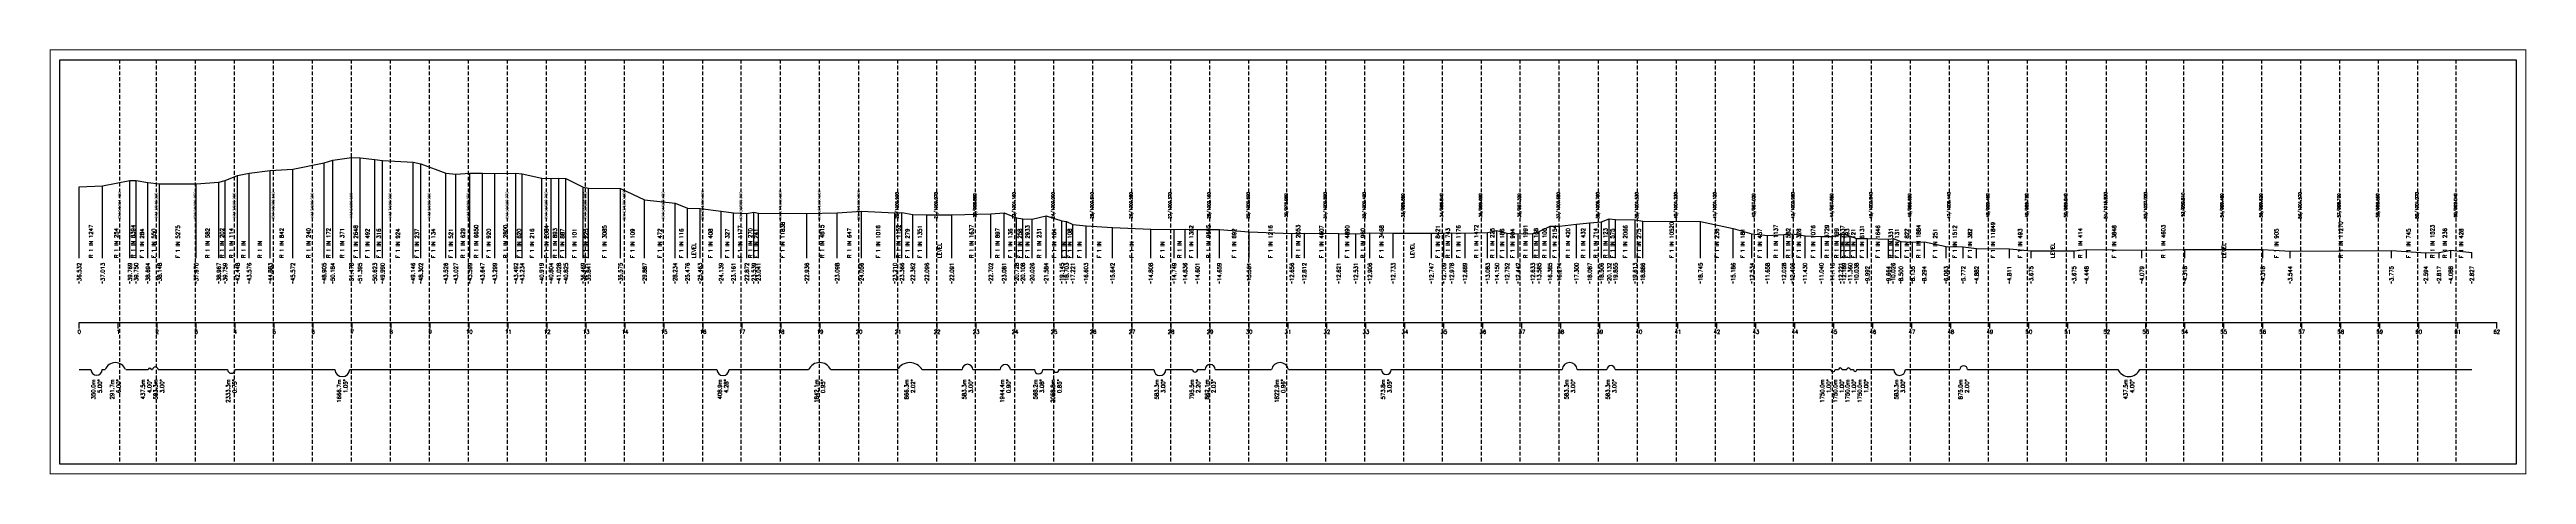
# Model space of a CAD drawing. Header units: metres. Extents: x -15 to 1255, y -54 to 164.
import ezdxf

# ---------------------------------------------------------------- set-up
doc = ezdxf.new("R2010")
doc.units = ezdxf.units.M
doc.linetypes.add('DASHED2', pattern=[0.375, 0.25, -0.125])
for name, color, linetype in [('1 INDEX PLAN GRADIENT', 7, 'Continuous'), ('1-GUIDE', 7, 'Continuous'), ('1-KM', 3, 'Continuous'), ('1-KM MAIN', 6, 'Continuous'), ('RAIL_PROFILE', 7, 'Continuous'), ('TRACK-CURVE-LABELS', 3, 'Continuous'), ('TRACK-GEOMETRY', 7, 'Continuous')]:
    doc.layers.add(name, color=color, linetype=linetype)
doc.styles.add('Legend', font='calibri.ttf')
doc.styles.get("Standard").update_dxf_attribs({"font": 'simplex.shx'})

msp = doc.modelspace()

# ---------------------------------------------------------------- linework, layer by layer
at = {"layer": '1 INDEX PLAN GRADIENT', "color": 2, "const_width": 0.5}
msp.add_lwpolyline([(-15, 163.9), (1255, 163.9), (1255, -53.5), (-15, -53.5)], close=True, dxfattribs=at)
at = {"layer": '1 INDEX PLAN GRADIENT', "color": 2}
msp.add_lwpolyline([(-10, 158.9), (1250, 158.9), (1250, -48.5), (-10, -48.5)], close=True, dxfattribs=at)
at = {"layer": '1 INDEX PLAN GRADIENT', "color": 2, "flags": 128}
msp.add_lwpolyline([(0, 24.1), (1240, 24.1)], dxfattribs=at)
at = {"layer": '1-GUIDE', "color": 250, "linetype": 'DASHED2', "ltscale": 8, "true_color": 0x424242}
for p, q in [((20.7, 158.9), (20.7, -48.5)), ((39.5, 158.9), (39.5, -48.5)), ((59.5, 158.9), (59.5, -48.5)), ((79.5, 158.9), (79.5, -48.5)), ((99.5, 158.9), (99.5, -48.5)), ((119.5, 158.9), (119.5, -48.5)), ((139.5, 158.9), (139.5, -48.5)), ((159.5, 158.9), (159.5, -48.5)), ((179.5, 158.9), (179.5, -48.5)), ((199.5, 158.9), (199.5, -48.5)), ((219.5, 158.9), (219.5, -48.5)), ((239.5, 158.9), (239.5, -48.5)), ((259.5, 158.9), (259.5, -48.5)), ((279.5, 158.9), (279.5, -48.5)), ((299.5, 158.9), (299.5, -48.5)), ((319.7, 158.9), (319.7, -48.5)), ((339.3, 158.9), (339.3, -48.5)), ((359.6, 158.9), (359.6, -48.5)), ((379.6, 158.9), (379.6, -48.5)), ((399.7, 158.9), (399.7, -48.5)), ((419.7, 158.9), (419.7, -48.5)), ((439.7, 158.9), (439.7, -48.5)), ((459.6, 158.9), (459.6, -48.5)), ((479.7, 158.9), (479.7, -48.5)), ((499.7, 158.9), (499.7, -48.5)), ((519.7, 158.9), (519.7, -48.5)), ((539.7, 158.9), (539.7, -48.5)), ((559.7, 158.9), (559.7, -48.5)), ((579.7, 158.9), (579.7, -48.5)), ((599.8, 158.9), (599.8, -48.5)), ((619.3, 158.9), (619.3, -48.5)), ((639.3, 158.9), (639.3, -48.5)), ((659.3, 158.9), (659.3, -48.5)), ((679.2, 158.9), (679.2, -48.5)), ((699, 158.9), (699, -48.5)), ((719, 158.9), (719, -48.5)), ((738.9, 158.9), (738.9, -48.5)), ((758.9, 158.9), (758.9, -48.5)), ((779.1, 158.9), (779.1, -48.5)), ((799.1, 158.9), (799.1, -48.5)), ((819.1, 158.9), (819.1, -48.5)), ((839.1, 158.9), (839.1, -48.5)), ((859.1, 158.9), (859.1, -48.5)), ((879.2, 158.9), (879.2, -48.5)), ((899.1, 158.9), (899.1, -48.5)), ((919.2, 158.9), (919.2, -48.5)), ((939.1, 158.9), (939.1, -48.5)), ((959.2, 158.9), (959.2, -48.5)), ((979.2, 158.9), (979.2, -48.5)), ((999.2, 158.9), (999.2, -48.5)), ((1019.2, 158.9), (1019.2, -48.5)), ((1039.6, 158.9), (1039.6, -48.5)), ((1060.1, 158.9), (1060.1, -48.5)), ((1079.3, 158.9), (1079.3, -48.5)), ((1099.3, 158.9), (1099.3, -48.5)), ((1119.3, 158.9), (1119.3, -48.5)), ((1139.3, 158.9), (1139.3, -48.5)), ((1159.3, 158.9), (1159.3, -48.5)), ((1179.2, 158.9), (1179.2, -48.5)), ((1199.3, 158.9), (1199.3, -48.5)), ((1219.1, 158.9), (1219.1, -48.5))]:
    msp.add_line(p, q, dxfattribs=at)
at = {"layer": '1-KM MAIN'}
for points in [[(0, 21.1), (0, 24.1), (0, 24.1)], [(20, 21.1), (20, 24.1), (20, 24.1)], [(40, 21.1), (40, 24.1), (40, 24.1)], [(60, 21.1), (60, 24.1), (60, 24.1)], [(80, 21.1), (80, 24.1), (80, 24.1)], [(100, 21.1), (100, 24.1), (100, 24.1)], [(120, 21.1), (120, 24.1), (120, 24.1)], [(140, 21.1), (140, 24.1), (140, 24.1)], [(160, 21.1), (160, 24.1), (160, 24.1)], [(180, 21.1), (180, 24.1), (180, 24.1)], [(200, 21.1), (200, 24.1), (200, 24.1)], [(220, 21.1), (220, 24.1), (220, 24.1)], [(240, 21.1), (240, 24.1), (240, 24.1)], [(260, 21.1), (260, 24.1), (260, 24.1)], [(280, 21.1), (280, 24.1), (280, 24.1)], [(300, 21.1), (300, 24.1), (300, 24.1)], [(320, 21.1), (320, 24.1), (320, 24.1)], [(340, 21.1), (340, 24.1), (340, 24.1)], [(360, 21.1), (360, 24.1), (360, 24.1)], [(380, 21.1), (380, 24.1), (380, 24.1)], [(400, 21.1), (400, 24.1), (400, 24.1)], [(420, 21.1), (420, 24.1), (420, 24.1)], [(440, 21.1), (440, 24.1), (440, 24.1)], [(460, 21.1), (460, 24.1), (460, 24.1)], [(480, 21.1), (480, 24.1), (480, 24.1)], [(500, 21.1), (500, 24.1), (500, 24.1)], [(520, 21.1), (520, 24.1), (520, 24.1)], [(540, 21.1), (540, 24.1), (540, 24.1)], [(560, 21.1), (560, 24.1), (560, 24.1)], [(580, 21.1), (580, 24.1), (580, 24.1)], [(600, 21.1), (600, 24.1), (600, 24.1)], [(620, 21.1), (620, 24.1), (620, 24.1)], [(640, 21.1), (640, 24.1), (640, 24.1)], [(660, 21.1), (660, 24.1), (660, 24.1)], [(680, 21.1), (680, 24.1), (680, 24.1)], [(700, 21.1), (700, 24.1), (700, 24.1)], [(720, 21.1), (720, 24.1), (720, 24.1)], [(740, 21.1), (740, 24.1), (740, 24.1)], [(760, 21.1), (760, 24.1), (760, 24.1)], [(780, 21.1), (780, 24.1), (780, 24.1)], [(800, 21.1), (800, 24.1), (800, 24.1)], [(820, 21.1), (820, 24.1), (820, 24.1)], [(840, 21.1), (840, 24.1), (840, 24.1)], [(860, 21.1), (860, 24.1), (860, 24.1)], [(880, 21.1), (880, 24.1), (880, 24.1)], [(900, 21.1), (900, 24.1), (900, 24.1)], [(920, 21.1), (920, 24.1), (920, 24.1)], [(940, 21.1), (940, 24.1), (940, 24.1)], [(960, 21.1), (960, 24.1), (960, 24.1)], [(980, 21.1), (980, 24.1), (980, 24.1)], [(1000, 21.1), (1000, 24.1), (1000, 24.1)], [(1020, 21.1), (1020, 24.1), (1020, 24.1)], [(1040, 21.1), (1040, 24.1), (1040, 24.1)], [(1060, 21.1), (1060, 24.1), (1060, 24.1)], [(1080, 21.1), (1080, 24.1), (1080, 24.1)], [(1100, 21.1), (1100, 24.1), (1100, 24.1)], [(1120, 21.1), (1120, 24.1), (1120, 24.1)], [(1140, 21.1), (1140, 24.1), (1140, 24.1)], [(1160, 21.1), (1160, 24.1), (1160, 24.1)], [(1180, 21.1), (1180, 24.1), (1180, 24.1)], [(1200, 21.1), (1200, 24.1), (1200, 24.1)], [(1220, 21.1), (1220, 24.1), (1220, 24.1)], [(1240, 21.1), (1240, 24.1), (1240, 24.1)]]:
    msp.add_lwpolyline(points, dxfattribs=at)
at = {"layer": 'RAIL_PROFILE'}
for p, q in [((87.2, 100.8), (98, 102.1)), ((98, 102.1), (109.6, 102.8)), ((109.6, 102.8), (125.6, 106.1)), ((125.6, 106.1), (130, 107.4)), ((130, 107.4), (139.6, 108.7)), ((139.6, 108.7), (144, 108.6)), ((144, 108.6), (151.6, 107.8)), ((151.6, 107.8), (155.6, 107.2)), ((155.6, 107.2), (171.2, 106.3)), ((171.2, 106.3), (175.2, 105.5)), ((175.2, 105.5), (188, 100.7)), ((0, 93.7), (12, 94.2)), ((12, 94.2), (26, 96.9)), ((26, 96.9), (29.2, 96.9)), ((29.2, 96.9), (35.2, 95.9)), ((35.2, 95.9), (41.2, 95.3)), ((41.2, 95.3), (60, 95.2)), ((60, 95.2), (71.6, 96.1)), ((71.6, 96.1), (74.8, 96.9)), ((74.8, 96.9), (81.2, 99.6)), ((81.2, 99.6), (87.2, 100.8)), ((188, 100.7), (193.2, 100.2)), ((193.2, 100.2), (200.4, 100.8)), ((200.4, 100.8), (206.8, 100.8)), ((206.8, 100.8), (213.2, 100.5)), ((213.2, 100.5), (224, 100.7)), ((224, 100.7), (227.2, 100.4)), ((227.2, 100.4), (237.2, 98.1)), ((237.2, 98.1), (242, 98)), ((242, 98), (246, 98.2)), ((246, 98.2), (249.6, 98)), ((249.6, 98), (258.4, 93.6)), ((258.4, 93.6), (261.2, 93)), ((261.2, 93), (277.6, 92.8)), ((277.6, 92.8), (290, 87.1)), ((290, 87.1), (305.6, 85.4)), ((305.6, 85.4), (312, 82.7)), ((312, 82.7), (318.4, 82.6)), ((318.4, 82.6), (329.2, 81.3)), ((329.2, 81.3), (335.6, 80.3)), ((335.6, 80.3), (342.4, 80.1)), ((342.4, 80.1), (346, 80.7)), ((346, 80.7), (348.4, 80.2)), ((348.4, 80.2), (373.2, 80.1)), ((373.2, 80.1), (388.8, 80.3)), ((388.8, 80.3), (401.2, 81.2)), ((401.2, 81.2), (418.4, 80.4)), ((418.4, 80.4), (422, 80.5)), ((422, 80.5), (427.6, 79.5)), ((427.6, 79.5), (434.8, 79.3)), ((434.8, 79.3), (447.6, 79.3)), ((447.6, 79.3), (467.6, 79.9)), ((467.6, 79.9), (474.4, 80.3)), ((474.4, 80.3), (480.8, 77.9)), ((480.8, 77.9), (484, 77.3)), ((484, 77.3), (488.8, 77.2)), ((488.8, 77.2), (496, 78.8)), ((496, 78.8), (504, 76.3)), ((504, 76.3), (506.4, 75.9)), ((780.8, 75.7), (784.8, 77.3)), ((784.8, 77.3), (788, 77)), ((788, 77), (798, 76.8)), ((798, 76.8), (802, 76.1)), ((506.4, 75.9), (509.6, 74.4)), ((509.6, 74.4), (516.4, 73.8)), ((516.4, 73.8), (530, 72.8)), ((530, 72.8), (549.6, 72)), ((549.6, 72), (561.6, 71.9)), ((561.6, 71.9), (567.2, 72)), ((567.2, 72), (573.6, 71.8)), ((573.6, 71.8), (584.8, 71.8)), ((584.8, 71.8), (600, 70.7)), ((600, 70.7), (622, 69.8)), ((622, 69.8), (628.4, 70)), ((628.4, 70), (646, 69.8)), ((646, 69.8), (654.8, 69.7)), ((654.8, 69.7), (662, 70.1)), ((662, 70.1), (674, 69.9)), ((674, 69.9), (693.6, 69.9)), ((693.6, 69.9), (700, 69.9)), ((700, 69.9), (704, 70.2)), ((704, 70.2), (710.8, 69.9)), ((710.8, 69.9), (722.4, 70.3)), ((722.4, 70.3), (727.2, 71.3)), ((727.2, 71.3), (732.4, 69.9)), ((732.4, 69.9), (738, 69.6)), ((738, 69.6), (745.6, 69.8)), ((745.6, 69.8), (748.8, 70.8)), ((748.8, 70.8), (754.4, 73.6)), ((754.4, 73.6), (759.2, 73.5)), ((759.2, 73.5), (768, 74.5)), ((768, 74.5), (774.8, 75.3)), ((774.8, 75.3), (780.8, 75.7)), ((802, 76.1), (831.6, 75.9)), ((831.6, 75.9), (848.4, 72.4)), ((848.4, 72.4), (858, 69.7)), ((858, 69.7), (866, 68.8)), ((866, 68.8), (874.4, 69.2)), ((874.4, 69.2), (878.8, 69.6)), ((878.8, 69.6), (885.2, 68.6)), ((885.2, 68.6), (893.6, 68.2)), ((893.6, 68.2), (899.2, 68.3)), ((899.2, 68.3), (903.6, 69.4)), ((903.6, 69.4), (905.2, 69.4)), ((905.2, 69.4), (908.4, 68.5)), ((908.4, 68.5), (911.6, 67.2)), ((911.6, 67.2), (917.2, 67.2)), ((917.2, 67.2), (928, 66.8)), ((928, 66.8), (930.4, 67.2)), ((930.4, 67.2), (934.4, 65.7)), ((934.4, 65.7), (940.4, 65.3)), ((940.4, 65.3), (946.4, 65.5)), ((946.4, 65.5), (957.6, 63.2)), ((957.6, 63.2), (966.4, 63)), ((966.4, 63), (973.2, 62.1)), ((973.2, 62.1), (990, 62)), ((990, 62), (1001.2, 60.9)), ((1001.2, 60.9), (1023.2, 60.9)), ((1023.2, 60.9), (1029.6, 61.6)), ((1029.6, 61.6), (1058, 61.3)), ((1058, 61.3), (1080, 61.5)), ((1080, 61.5), (1120, 61.5)), ((1120, 61.5), (1134, 60.7)), ((1134, 60.7), (1186, 61)), ((1186, 61), (1203.6, 59.8)), ((1203.6, 59.8), (1210.4, 60)), ((1210.4, 60), (1216.4, 61.3)), ((1216.4, 61.3), (1227.2, 60))]:
    msp.add_line(p, q, dxfattribs=at)
for points in [[(98, 57.2), (98, 102.1)], [(109.6, 57.2), (109.6, 102.8)], [(125.6, 57.2), (125.6, 106.1)], [(130, 57.2), (130, 107.4)], [(139.6, 57.2), (139.6, 108.7)], [(144, 57.2), (144, 108.6)], [(151.6, 57.2), (151.6, 107.8)], [(155.6, 57.2), (155.6, 107.2)], [(171.2, 57.2), (171.2, 106.3)], [(175.2, 57.2), (175.2, 105.5)], [(0, 57.2), (0, 93.7)], [(12, 57.2), (12, 94.2)], [(26, 57.2), (26, 96.9)], [(29.2, 57.2), (29.2, 96.9)], [(35.2, 57.2), (35.2, 95.9)], [(41.2, 57.2), (41.2, 95.3)], [(60, 57.2), (60, 95.2)], [(71.6, 57.2), (71.6, 96.1)], [(74.8, 57.2), (74.8, 96.9)], [(81.2, 57.2), (81.2, 99.6)], [(87.2, 57.2), (87.2, 100.8)], [(188, 57.2), (188, 100.7)], [(193.2, 57.2), (193.2, 100.2)], [(200.4, 57.2), (200.4, 100.8)], [(206.8, 57.2), (206.8, 100.8)], [(213.2, 57.2), (213.2, 100.5)], [(224, 57.2), (224, 100.7)], [(227.2, 57.2), (227.2, 100.4)], [(237.2, 57.2), (237.2, 98.1)], [(242, 57.2), (242, 98)], [(246, 57.2), (246, 98.2)], [(249.6, 57.2), (249.6, 98)], [(258.4, 57.2), (258.4, 93.6)], [(261.2, 57.2), (261.2, 93)], [(277.6, 57.2), (277.6, 92.8)], [(290, 57.2), (290, 87.1)], [(305.6, 57.2), (305.6, 85.4)], [(312, 57.2), (312, 82.7)], [(318.4, 57.2), (318.4, 82.6)], [(329.2, 57.2), (329.2, 81.3)], [(335.6, 57.2), (335.6, 80.3)], [(342.4, 57.2), (342.4, 80.1)], [(346, 57.2), (346, 80.7)], [(348.4, 57.2), (348.4, 80.2)], [(373.2, 57.2), (373.2, 80.1)], [(388.8, 57.2), (388.8, 80.3)], [(401.2, 57.2), (401.2, 81.2)], [(418.4, 57.2), (418.4, 80.4)], [(422, 57.2), (422, 80.5)], [(427.6, 57.2), (427.6, 79.5)], [(434.8, 57.2), (434.8, 79.3)], [(447.6, 57.2), (447.6, 79.3)], [(467.6, 57.2), (467.6, 79.9)], [(474.4, 57.2), (474.4, 80.3)], [(480.8, 57.2), (480.8, 77.9)], [(484, 57.2), (484, 77.3)], [(488.8, 57.2), (488.8, 77.2)], [(496, 57.2), (496, 78.8)], [(504, 57.2), (504, 76.3)], [(784.8, 57.2), (784.8, 77.3)], [(788, 57.2), (788, 77)], [(798, 57.2), (798, 76.8)], [(506.4, 57.2), (506.4, 75.9)], [(509.6, 57.2), (509.6, 74.4)], [(516.4, 57.2), (516.4, 73.8)], [(530, 57.2), (530, 72.8)], [(549.6, 57.2), (549.6, 72)], [(561.6, 57.2), (561.6, 71.9)], [(567.2, 57.2), (567.2, 72)], [(573.6, 57.2), (573.6, 71.8)], [(584.8, 57.2), (584.8, 71.8)], [(600, 57.2), (600, 70.7)], [(622, 57.2), (622, 69.8)], [(628.4, 57.2), (628.4, 70)], [(646, 57.2), (646, 69.8)], [(654.8, 57.2), (654.8, 69.7)], [(662, 57.2), (662, 70.1)], [(674, 57.2), (674, 69.9)], [(693.6, 57.2), (693.6, 69.9)], [(700, 57.2), (700, 69.9)], [(704, 57.2), (704, 70.2)], [(710.8, 57.2), (710.8, 69.9)], [(722.4, 57.2), (722.4, 70.3)], [(727.2, 57.2), (727.2, 71.3)], [(732.4, 57.2), (732.4, 69.9)], [(738, 57.2), (738, 69.6)], [(745.6, 57.2), (745.6, 69.8)], [(748.8, 57.2), (748.8, 70.8)], [(754.4, 57.2), (754.4, 73.6)], [(759.2, 57.2), (759.2, 73.5)], [(768, 57.2), (768, 74.5)], [(774.8, 57.2), (774.8, 75.3)], [(780.8, 57.2), (780.8, 75.7)], [(802, 57.2), (802, 76.1)], [(831.6, 57.2), (831.6, 75.9)], [(848.4, 57.2), (848.4, 72.4)], [(858, 57.2), (858, 69.7)], [(866, 57.2), (866, 68.8)], [(874.4, 57.2), (874.4, 69.2)], [(878.8, 57.2), (878.8, 69.6)], [(885.2, 57.2), (885.2, 68.6)], [(893.6, 57.2), (893.6, 68.2)], [(899.2, 57.2), (899.2, 68.3)], [(903.6, 57.2), (903.6, 69.4)], [(905.2, 57.2), (905.2, 69.4)], [(908.4, 57.2), (908.4, 68.5)], [(911.6, 57.2), (911.6, 67.2)], [(917.2, 57.2), (917.2, 67.2)], [(928, 57.2), (928, 66.8)], [(930.4, 57.2), (930.4, 67.2)], [(934.4, 57.2), (934.4, 65.7)], [(940.4, 57.2), (940.4, 65.3)], [(946.4, 57.2), (946.4, 65.5)], [(957.6, 57.2), (957.6, 63.2)], [(966.4, 57.2), (966.4, 63)], [(973.2, 57.2), (973.2, 62.1)], [(990, 57.2), (990, 62)], [(1001.2, 57.2), (1001.2, 60.9)], [(1023.2, 57.2), (1023.2, 60.9)], [(1029.6, 57.2), (1029.6, 61.6)], [(1058, 57.2), (1058, 61.3)], [(1080, 57.2), (1080, 61.5)], [(1120, 57.2), (1120, 61.5)], [(1134, 57.2), (1134, 60.7)], [(1186, 57.2), (1186, 61)], [(1203.6, 57.2), (1203.6, 59.8)], [(1210.4, 57.2), (1210.4, 60)], [(1216.4, 57.2), (1216.4, 61.3)], [(1227.2, 57.2), (1227.2, 60)], [(0, 44.2), (0, 45.2)], [(12, 44.2), (12, 45.2)], [(26, 44.2), (26, 45.2)], [(29.2, 44.2), (29.2, 45.2)], [(35.2, 44.2), (35.2, 45.2)], [(41.2, 44.2), (41.2, 45.2)], [(60, 44.2), (60, 45.2)], [(71.6, 44.2), (71.6, 45.2)], [(74.8, 44.2), (74.8, 45.2)], [(81.2, 44.2), (81.2, 45.2)], [(87.2, 44.2), (87.2, 45.2)], [(98, 44.2), (98, 45.2)], [(109.6, 44.2), (109.6, 45.2)], [(125.6, 44.2), (125.6, 45.2)], [(130, 44.2), (130, 45.2)], [(139.6, 44.2), (139.6, 45.2)], [(144, 44.2), (144, 45.2)], [(151.6, 44.2), (151.6, 45.2)], [(155.6, 44.2), (155.6, 45.2)], [(171.2, 44.2), (171.2, 45.2)], [(175.2, 44.2), (175.2, 45.2)], [(188, 44.2), (188, 45.2)], [(193.2, 44.2), (193.2, 45.2)], [(200.4, 44.2), (200.4, 45.2)], [(206.8, 44.2), (206.8, 45.2)], [(213.2, 44.2), (213.2, 45.2)], [(224, 44.2), (224, 45.2)], [(227.2, 44.2), (227.2, 45.2)], [(237.2, 44.2), (237.2, 45.2)], [(242, 44.2), (242, 45.2)], [(246, 44.2), (246, 45.2)], [(249.6, 44.2), (249.6, 45.2)], [(258.4, 44.2), (258.4, 45.2)], [(261.2, 44.2), (261.2, 45.2)], [(277.6, 44.2), (277.6, 45.2)], [(290, 44.2), (290, 45.2)], [(305.6, 44.2), (305.6, 45.2)], [(312, 44.2), (312, 45.2)], [(318.4, 44.2), (318.4, 45.2)], [(329.2, 44.2), (329.2, 45.2)], [(335.6, 44.2), (335.6, 45.2)], [(342.4, 44.2), (342.4, 45.2)], [(346, 44.2), (346, 45.2)], [(348.4, 44.2), (348.4, 45.2)], [(373.2, 44.2), (373.2, 45.2)], [(388.8, 44.2), (388.8, 45.2)], [(401.2, 44.2), (401.2, 45.2)], [(418.4, 44.2), (418.4, 45.2)], [(422, 44.2), (422, 45.2)], [(427.6, 44.2), (427.6, 45.2)], [(434.8, 44.2), (434.8, 45.2)], [(447.6, 44.2), (447.6, 45.2)], [(467.6, 44.2), (467.6, 45.2)], [(474.4, 44.2), (474.4, 45.2)], [(480.8, 44.2), (480.8, 45.2)], [(484, 44.2), (484, 45.2)], [(488.8, 44.2), (488.8, 45.2)], [(496, 44.2), (496, 45.2)], [(504, 44.2), (504, 45.2)], [(506.4, 44.2), (506.4, 45.2)], [(509.6, 44.2), (509.6, 45.2)], [(516.4, 44.2), (516.4, 45.2)], [(530, 44.2), (530, 45.2)], [(549.6, 44.2), (549.6, 45.2)], [(561.6, 44.2), (561.6, 45.2)], [(567.2, 44.2), (567.2, 45.2)], [(573.6, 44.2), (573.6, 45.2)], [(584.8, 44.2), (584.8, 45.2)], [(600, 44.2), (600, 45.2)], [(622, 44.2), (622, 45.2)], [(628.4, 44.2), (628.4, 45.2)], [(646, 44.2), (646, 45.2)], [(654.8, 44.2), (654.8, 45.2)], [(662, 44.2), (662, 45.2)], [(674, 44.2), (674, 45.2)], [(693.6, 44.2), (693.6, 45.2)], [(700, 44.2), (700, 45.2)], [(704, 44.2), (704, 45.2)], [(710.8, 44.2), (710.8, 45.2)], [(722.4, 44.2), (722.4, 45.2)], [(727.2, 44.2), (727.2, 45.2)], [(732.4, 44.2), (732.4, 45.2)], [(738, 44.2), (738, 45.2)], [(745.6, 44.2), (745.6, 45.2)], [(748.8, 44.2), (748.8, 45.2)], [(754.4, 44.2), (754.4, 45.2)], [(759.2, 44.2), (759.2, 45.2)], [(768, 44.2), (768, 45.2)], [(774.8, 44.2), (774.8, 45.2)], [(780.8, 44.2), (780.8, 45.2)], [(784.8, 44.2), (784.8, 45.2)], [(788, 44.2), (788, 45.2)], [(798, 44.2), (798, 45.2)], [(802, 44.2), (802, 45.2)], [(831.6, 44.2), (831.6, 45.2)], [(848.4, 44.2), (848.4, 45.2)], [(858, 44.2), (858, 45.2)], [(866, 44.2), (866, 45.2)], [(874.4, 44.2), (874.4, 45.2)], [(878.8, 44.2), (878.8, 45.2)], [(885.2, 44.2), (885.2, 45.2)], [(893.6, 44.2), (893.6, 45.2)], [(899.2, 44.2), (899.2, 45.2)], [(903.6, 44.2), (903.6, 45.2)], [(905.2, 44.2), (905.2, 45.2)], [(908.4, 44.2), (908.4, 45.2)], [(911.6, 44.2), (911.6, 45.2)], [(917.2, 44.2), (917.2, 45.2)], [(928, 44.2), (928, 45.2)], [(930.4, 44.2), (930.4, 45.2)], [(934.4, 44.2), (934.4, 45.2)], [(940.4, 44.2), (940.4, 45.2)], [(946.4, 44.2), (946.4, 45.2)], [(957.6, 44.2), (957.6, 45.2)], [(966.4, 44.2), (966.4, 45.2)], [(973.2, 44.2), (973.2, 45.2)], [(990, 44.2), (990, 45.2)], [(1001.2, 44.2), (1001.2, 45.2)], [(1023.2, 44.2), (1023.2, 45.2)], [(1029.6, 44.2), (1029.6, 45.2)], [(1058, 44.2), (1058, 45.2)], [(1080, 44.2), (1080, 45.2)], [(1120, 44.2), (1120, 45.2)], [(1134, 44.2), (1134, 45.2)], [(1186, 44.2), (1186, 45.2)], [(1203.6, 44.2), (1203.6, 45.2)], [(1210.4, 44.2), (1210.4, 45.2)], [(1216.4, 44.2), (1216.4, 45.2)], [(1227.2, 44.2), (1227.2, 45.2)]]:
    msp.add_lwpolyline(points, dxfattribs=at)
at = {"layer": 'TRACK-GEOMETRY'}
for p, q in [((0, 0), (6, 0)), ((11.8, 0), (13.2, 0)), ((23.8, 0), (33.6, 0)), ((33.6, 0), (33.8, 0)), ((33.8, 0), (34, 0)), ((34, 0), (34.2, 0)), ((34.2, 0), (34.4, 0)), ((34.4, 0), (34.6, 0)), ((34.6, 0), (34.8, 0)), ((34.8, 0), (35, 0)), ((35, 0), (35.2, 0)), ((35.2, 0), (35.4, 0)), ((37, 0), (37.2, 0)), ((37.2, 0), (37.4, 0)), ((37.4, 0), (37.6, 0)), ((40.4, 0), (40.6, 0)), ((40.6, 0), (40.8, 0)), ((40.8, 0), (41, 0)), ((41, 0), (41.2, 0)), ((41.2, 0), (41.4, 0)), ((41.4, 0), (41.6, 0)), ((41.6, 0), (41.8, 0)), ((41.8, 0), (42, 0)), ((42, 0), (42.2, 0)), ((42.2, 0), (76.1, 0)), ((79.9, 0), (131.1, 0)), ((138.7, 0), (327.1, 0)), ((333.3, 0), (374.1, 0)), ((385.5, 0), (419.6, 0)), ((432.4, 0), (450.5, 0)), ((450.5, 0), (450.7, 0)), ((450.7, 0), (450.9, 0)), ((450.9, 0), (451.1, 0)), ((451.1, 0), (451.3, 0)), ((451.3, 0), (451.5, 0)), ((451.5, 0), (451.7, 0)), ((451.7, 0), (451.9, 0)), ((451.9, 0), (452.1, 0)), ((452.1, 0), (452.3, 0)), ((452.3, 0), (452.5, 0)), ((452.5, 0), (452.7, 0)), ((452.7, 0), (452.9, 0)), ((458.3, 0), (458.5, 0)), ((458.5, 0), (458.7, 0)), ((458.7, 0), (458.9, 0)), ((458.9, 0), (459.1, 0)), ((459.1, 0), (459.3, 0)), ((459.3, 0), (459.5, 0)), ((459.5, 0), (459.7, 0)), ((459.7, 0), (459.9, 0)), ((459.9, 0), (460.1, 0)), ((460.1, 0), (460.3, 0)), ((460.3, 0), (460.5, 0)), ((460.5, 0), (472.4, 0)), ((477.6, 0), (487.5, 0)), ((487.5, 0), (487.7, 0)), ((487.7, 0), (487.9, 0)), ((487.9, 0), (488.1, 0)), ((488.1, 0), (488.3, 0)), ((488.3, 0), (488.5, 0)), ((488.5, 0), (488.7, 0)), ((488.7, 0), (488.9, 0)), ((488.9, 0), (489.1, 0)), ((489.1, 0), (489.3, 0)), ((489.3, 0), (489.5, 0)), ((489.5, 0), (489.7, 0)), ((489.7, 0), (489.9, 0)), ((494.3, 0), (494.5, 0)), ((494.5, 0), (494.7, 0)), ((494.7, 0), (494.9, 0)), ((494.9, 0), (495.1, 0)), ((495.1, 0), (495.3, 0)), ((495.3, 0), (495.5, 0)), ((495.5, 0), (495.7, 0)), ((495.7, 0), (495.9, 0)), ((495.9, 0), (496.1, 0)), ((496.1, 0), (496.3, 0)), ((496.3, 0), (496.5, 0)), ((496.5, 0), (496.7, 0)), ((496.7, 0), (499.7, 0)), ((502.5, 0), (549.2, 0)), ((549.2, 0), (549.4, 0)), ((549.4, 0), (549.6, 0)), ((549.6, 0), (549.8, 0)), ((549.8, 0), (550, 0)), ((550, 0), (550.2, 0)), ((550.2, 0), (550.4, 0)), ((550.4, 0), (550.6, 0)), ((550.6, 0), (550.8, 0)), ((550.8, 0), (551, 0)), ((551, 0), (551.2, 0)), ((557.4, 0), (557.6, 0)), ((557.6, 0), (557.8, 0)), ((557.8, 0), (558, 0)), ((558, 0), (558.2, 0)), ((558.2, 0), (558.4, 0)), ((558.4, 0), (558.6, 0)), ((558.6, 0), (558.8, 0)), ((558.8, 0), (559, 0)), ((559, 0), (559.2, 0)), ((559.2, 0), (559.4, 0)), ((559.4, 0), (571, 0)), ((573.6, 0), (577.5, 0)), ((582.7, 0), (611.6, 0)), ((620.2, 0), (665.5, 0)), ((665.5, 0), (665.7, 0)), ((665.7, 0), (665.9, 0)), ((665.9, 0), (666.1, 0)), ((666.1, 0), (666.3, 0)), ((666.3, 0), (666.5, 0)), ((666.5, 0), (666.7, 0)), ((666.7, 0), (666.9, 0)), ((666.9, 0), (667.1, 0)), ((667.1, 0), (667.3, 0)), ((667.3, 0), (667.5, 0)), ((667.5, 0), (667.7, 0)), ((667.7, 0), (667.9, 0)), ((672.9, 0), (673.1, 0)), ((673.1, 0), (673.3, 0)), ((673.3, 0), (673.5, 0)), ((673.5, 0), (673.7, 0)), ((673.7, 0), (673.9, 0)), ((673.9, 0), (674.1, 0)), ((674.1, 0), (674.3, 0)), ((674.3, 0), (674.5, 0)), ((674.5, 0), (674.7, 0)), ((674.7, 0), (674.9, 0)), ((674.9, 0), (675.1, 0)), ((675.1, 0), (675.3, 0)), ((675.3, 0), (758.6, 0)), ((758.6, 0), (758.8, 0)), ((758.8, 0), (759, 0)), ((759, 0), (759.2, 0)), ((759.2, 0), (759.4, 0)), ((759.4, 0), (759.6, 0)), ((759.6, 0), (759.8, 0)), ((759.8, 0), (760, 0)), ((760, 0), (760.2, 0)), ((760.2, 0), (760.4, 0)), ((760.4, 0), (760.6, 0)), ((768.4, 0), (768.6, 0)), ((768.6, 0), (768.8, 0)), ((768.8, 0), (769, 0)), ((769, 0), (769.2, 0)), ((769.2, 0), (769.4, 0)), ((769.4, 0), (769.6, 0)), ((769.6, 0), (769.8, 0)), ((769.8, 0), (770, 0)), ((770, 0), (770.2, 0)), ((770.2, 0), (781.4, 0)), ((781.4, 0), (781.6, 0)), ((781.6, 0), (781.8, 0)), ((781.8, 0), (782, 0)), ((782, 0), (782.2, 0)), ((782.2, 0), (782.4, 0)), ((782.4, 0), (782.6, 0)), ((782.6, 0), (782.8, 0)), ((782.8, 0), (783, 0)), ((783, 0), (783.2, 0)), ((783.2, 0), (783.4, 0)), ((783.4, 0), (783.6, 0)), ((787.8, 0), (788, 0)), ((788, 0), (788.2, 0)), ((788.2, 0), (788.4, 0)), ((788.4, 0), (788.6, 0)), ((788.6, 0), (788.8, 0)), ((788.8, 0), (789, 0)), ((789, 0), (789.2, 0)), ((789.2, 0), (789.4, 0)), ((789.4, 0), (789.6, 0)), ((789.6, 0), (789.8, 0)), ((789.8, 0), (898.4, 0)), ((900.6, 0), (902.4, 0)), ((904.2, 0), (906.6, 0)), ((908.4, 0), (910, 0)), ((911.8, 0), (928.3, 0)), ((928.3, 0), (928.5, 0)), ((928.5, 0), (928.7, 0)), ((928.7, 0), (928.9, 0)), ((928.9, 0), (929.1, 0)), ((929.1, 0), (929.3, 0)), ((929.3, 0), (929.5, 0)), ((929.5, 0), (929.7, 0)), ((929.7, 0), (929.9, 0)), ((929.9, 0), (930.1, 0)), ((930.1, 0), (930.3, 0)), ((930.3, 0), (930.5, 0)), ((930.5, 0), (930.7, 0)), ((936.7, 0), (936.9, 0)), ((936.9, 0), (937.1, 0)), ((937.1, 0), (937.3, 0)), ((937.3, 0), (937.5, 0)), ((937.5, 0), (937.7, 0)), ((937.7, 0), (937.9, 0)), ((937.9, 0), (938.1, 0)), ((938.1, 0), (938.3, 0)), ((938.3, 0), (938.5, 0)), ((938.5, 0), (938.7, 0)), ((938.7, 0), (938.9, 0)), ((938.9, 0), (939.1, 0)), ((939.1, 0), (964.6, 0)), ((968.6, 0), (1045.7, 0)), ((1056.9, 0), (1227.2, 0))]:
    msp.add_line(p, q, dxfattribs=at)
for centre, radius, start, end in [((8.9, 0), 2.9, 180, 0), ((18.5, -2.1), 5.7, 21.6278, 158.3722), ((36.2, 0), 0.8, 0, 180), ((39, 0), 1.4, 0, 180), ((78, 0), 1.9, 180, 0), ((134.9, 0.2), 3.81, 183.0963, 356.9037), ((330.2, 0), 3.1, 180, 0), ((379.8, -2.7), 6.31, 25.4487, 154.5513), ((426, -3.9), 7.49, 31.2845, 148.7155), ((455.6, 0), 2.7, 0, 180), ((475, 0), 2.6, 0, 180), ((492.1, 0), 2.2, 180, 0), ((501.1, 0), 1.4, 180, 0), ((554.3, 0), 3.1, 180, 0), ((572.3, 0), 1.3, 180, 0), ((580.1, 0), 2.6, 0, 180), ((615.9, -0.8), 4.37, 10.1272, 169.8728), ((670.4, 0), 2.5, 180, 0), ((764.5, -0.3), 3.91, 4.5812, 175.4188), ((785.7, 0), 2.1, 0, 180), ((899.5, 0), 1.1, 180, 0), ((903.3, 0), 0.9, 0, 180), ((907.5, 0), 0.9, 0, 180), ((910.9, 0), 0.9, 180, 0), ((933.7, 0), 3, 180, 0), ((966.6, 0), 2, 0, 180), ((1051.3, 2.6), 6.16, 204.5295, 335.4705)]:
    msp.add_arc(centre, radius, start, end, dxfattribs=at)

# ---------------------------------------------------------------- texts
at = {"layer": '1 INDEX PLAN GRADIENT', "char_height": 2, "attachment_point": 4, "rotation": 90}
for s, insert, width in [('R 1 IN 1247', (6, 57.2), 21), ('R 1 IN 254', (19, 57.2), 21), ('R 1 IN 8394', (27.6, 57.2), 21), ('F 1 IN 284', (32.2, 57.2), 21), ('F 1 IN 550', (38.2, 57.2), 18.064), ('F 1 IN 5275', (50.6, 57.2), 21), ('R 1 IN 582', (65.8, 57.2), 21), ('R 1 IN 202', (73.2, 57.2), 21), ('R 1 IN 114', (78, 57.2), 21), ('R 1 IN ', (84.2, 57.2), 21), ('R 1 IN ', (92.6, 57.2), 21), ('R 1 IN 842', (103.8, 57.2), 21), ('R 1 IN 240', (117.6, 57.2), 21), ('R 1 IN 172', (127.8, 57.2), 21), ('R 1 IN 371', (134.8, 57.2), 21), ('F 1 IN 2648', (141.8, 57.2), 21), ('F 1 IN 492', (147.8, 57.2), 21), ('F 1 IN 316', (153.6, 57.2), 21), ('F 1 IN 924', (163.4, 57.2), 21), ('F 1 IN 237', (173.2, 57.2), 21), ('F 1 IN 134', (181.6, 57.2), 21), ('F 1 IN 521', (190.6, 57.2), 21), ('R 1 IN 629', (196.8, 57.2), 21), ('R 1 IN 6650', (203.6, 57.2), 21), ('F 1 IN 920', (210, 57.2), 21), ('R 1 IN 2800', (218.6, 57.2), 21), ('F 1 IN 620', (225.6, 57.2), 21), ('F 1 IN 216', (232.2, 57.2), 21), ('F 1 IN 2084', (239.6, 57.2), 21), ('R 1 IN 893', (244, 57.2), 21), ('F 1 IN 887', (247.8, 57.2), 21), ('F 1 IN 101', (254, 57.2), 21), ('F 1 IN 223', (259.8, 57.2), 21), ('F 1 IN 3085', (269.4, 57.2), 21), ('F 1 IN 109', (283.8, 57.2), 21), ('F 1 IN 472', (297.8, 57.2), 21), ('F 1 IN 116', (308.8, 57.2), 21), ('LEVEL', (315.2, 57.2), 21), ('F 1 IN 408', (323.8, 57.2), 21), ('F 1 IN 327', (332.4, 57.2), 21), ('F 1 IN 1177', (339, 57.2), 21), ('R 1 IN 270', (344.2, 57.2), 21), ('F 1 IN 241', (347.2, 57.2), 21), ('F 1 IN 11838', (360.8, 57.2), 21), ('R 1 IN 4815', (381, 57.2), 21), ('R 1 IN 647', (395, 57.2), 21), ('F 1 IN 1016', (409.8, 57.2), 21), ('R 1 IN 1152', (420.2, 57.2), 21), ('F 1 IN 279', (424.8, 57.2), 21), ('F 1 IN 1351', (431.2, 57.2), 21), ('LEVEL', (441.2, 57.2), 21), ('R 1 IN 1637', (457.6, 57.2), 21), ('R 1 IN 897', (471, 57.2), 21), ('F 1 IN 136', (477.6, 57.2), 21), ('F 1 IN 258', (482.4, 57.2), 21), ('F 1 IN 2933', (486.4, 57.2), 21), ('R 1 IN 231', (492.4, 57.2), 21), ('F 1 IN 164', (500, 57.2), 21), ('F 1 IN ', (505.2, 57.2), 21), ('F 1 IN 108', (508, 57.2), 21), ('F 1 IN ', (513, 57.2), 21), ('F 1 IN ', (523.2, 57.2), 21), ('F 1 IN ', (539.8, 57.2), 21), ('F 1 IN ', (555.6, 57.2), 21), ('R 1 IN ', (564.4, 57.2), 21), ('F 1 IN 1362', (570.4, 57.2), 21), ('R 1 IN 9665', (579.2, 57.2), 21), ('F 1 IN 692', (592.4, 57.2), 21), ('F 1 IN 1216', (611, 57.2), 21), ('R 1 IN 2053', (625.2, 57.2), 21), ('F 1 IN 4607', (637.2, 57.2), 21), ('F 1 IN 4890', (650.4, 57.2), 21), ('R 1 IN 960', (658.4, 57.2), 21), ('F 1 IN 3468', (668, 57.2), 21), ('LEVEL', (683.8, 57.2), 21), ('F 1 IN 8421', (696.8, 57.2), 21), ('R 1 IN 743', (702, 57.2), 21), ('F 1 IN 1176', (707.4, 57.2), 21), ('R 1 IN 1472', (716.6, 57.2), 21), ('R 1 IN 225', (724.8, 57.2), 21), ('F 1 IN 186', (729.8, 57.2), 21), ('F 1 IN 904', (735.2, 57.2), 21), ('R 1 IN 1991', (741.8, 57.2), 21), ('R 1 IN 168', (747.2, 57.2), 21), ('R 1 IN 100', (751.6, 57.2), 21), ('F 1 IN 2154', (756.8, 57.2), 21), ('R 1 IN 420', (763.6, 57.2), 21), ('R 1 IN 432', (771.4, 57.2), 21), ('R 1 IN 714', (777.8, 57.2), 21), ('R 1 IN 123', (782.8, 57.2), 21), ('F 1 IN 575', (786.4, 57.2), 21), ('F 1 IN 2066', (793, 57.2), 21), ('F 1 IN 275', (800, 57.2), 21), ('F 1 IN 10520', (816.8, 57.2), 21), ('F 1 IN 236', (840, 57.2), 21), ('F 1 IN 181', (853.2, 57.2), 21), ('F 1 IN 457', (862, 57.2), 21), ('R 1 IN 1137', (870.2, 57.2), 21), ('R 1 IN 582', (876.6, 57.2), 21), ('F 1 IN 328', (882, 57.2), 21), ('F 1 IN 1076', (889.4, 57.2), 21), ('R 1 IN 3729', (896.4, 57.2), 21), ('R 1 IN 199', (901.4, 57.2), 21), ('F 1 IN 2537', (904.4, 57.2), 21), ('F 1 IN 193', (906.8, 57.2), 21), ('F 1 IN 121', (910, 57.2), 21), ('F 1 IN 6131', (914.4, 57.2), 21), ('F 1 IN 1646', (922.6, 57.2), 21), ('R 1 IN 331', (929.2, 57.2), 21), ('F 1 IN 131', (932.4, 57.2), 21), ('F 1 IN 822', (937.4, 57.2), 21), ('R 1 IN 1884', (943.4, 57.2), 21), ('F 1 IN 251', (952, 57.2), 21), ('F 1 IN 1512', (962, 57.2), 21), ('F 1 IN 382', (969.8, 57.2), 21), ('F 1 IN 11849', (981.6, 57.2), 21), ('F 1 IN 493', (995.6, 57.2), 21), ('LEVEL', (1012.2, 57.2), 21), ('R 1 IN 414', (1026.4, 57.2), 21), ('F 1 IN 3848', (1043.8, 57.2), 21), ('R 1 IN 4603', (1069, 57.2), 21), ('LEVEL', (1100, 57.2), 21), ('F 1 IN 905', (1127, 57.2), 21), ('R 1 IN 11270', (1160, 57.2), 21), ('F 1 IN 745', (1194.8, 57.2), 21), ('R 1 IN 1523', (1207, 57.2), 21), ('R 1 IN 236', (1213.4, 57.2), 21), ('F 1 IN 428', (1221.8, 57.2), 21), ('36.532', (0, 45.4), 11.5), ('37.013', (12, 45.4), 11.5), ('39.769', (26, 45.4), 11.5), ('39.750', (29.2, 45.4), 11.5), ('38.694', (35.2, 45.4), 6.072), ('38.148', (41.2, 45.4), 11.5), ('37.970', (60, 45.4), 11.5), ('38.967', (71.6, 45.4), 11.5), ('39.759', (74.8, 45.4), 11.5), ('42.448', (81.2, 45.4), 11.5), ('43.576', (87.2, 45.4), 11.5), ('44.883', (98, 45.4), 11.5), ('45.572', (109.6, 45.4), 11.5), ('48.905', (125.6, 45.4), 11.5), ('50.184', (130, 45.4), 11.5), ('51.478', (139.6, 45.4), 11.5), ('51.395', (144, 45.4), 11.5), ('50.623', (151.6, 45.4), 11.5), ('49.990', (155.6, 45.4), 11.5), ('49.146', (171.2, 45.4), 11.5), ('48.302', (175.2, 45.4), 11.5), ('43.526', (188, 45.4), 11.5), ('43.027', (193.2, 45.4), 11.5), ('43.599', (200.4, 45.4), 11.5), ('43.647', (206.8, 45.4), 11.5), ('43.299', (213.2, 45.4), 11.5), ('43.492', (224, 45.4), 11.5), ('43.234', (227.2, 45.4), 11.5), ('40.919', (237.2, 45.4), 11.5), ('40.804', (242, 45.4), 11.5), ('41.028', (246, 45.4), 11.5), ('40.825', (249.6, 45.4), 11.5), ('36.469', (258.4, 45.4), 11.5), ('35.841', (261.2, 45.4), 11.5), ('35.575', (277.6, 45.4), 11.5), ('29.887', (290, 45.4), 11.5), ('28.234', (305.6, 45.4), 11.5), ('25.476', (312, 45.4), 11.5), ('25.463', (318.4, 45.4), 11.5), ('24.139', (329.2, 45.4), 11.5), ('23.161', (335.6, 45.4), 11.5), ('22.872', (342.4, 45.4), 11.5), ('23.539', (346, 45.4), 11.5), ('23.041', (348.4, 45.4), 11.5), ('22.936', (373.2, 45.4), 11.5), ('23.098', (388.8, 45.4), 11.5), ('24.056', (401.2, 45.4), 11.5), ('23.210', (418.4, 45.4), 11.5), ('23.366', (422, 45.4), 11.5), ('22.362', (427.6, 45.4), 11.5), ('22.096', (434.8, 45.4), 11.5), ('22.091', (447.6, 45.4), 11.5), ('22.702', (467.6, 45.4), 11.5), ('23.081', (474.4, 45.4), 11.5), ('20.728', (480.8, 45.4), 11.5), ('20.108', (484, 45.4), 11.5), ('20.026', (488.8, 45.4), 11.5), ('21.584', (496, 45.4), 11.5), ('19.145', (504, 45.4), 11.5), ('18.703', (506.4, 45.4), 11.5), ('17.221', (509.6, 45.4), 11.5), ('16.603', (516.4, 45.4), 11.5), ('15.642', (530, 45.4), 11.5), ('14.808', (549.6, 45.4), 11.5), ('14.749', (561.6, 45.4), 11.5), ('14.836', (567.2, 45.4), 11.5), ('14.601', (573.6, 45.4), 11.5), ('14.659', (584.8, 45.4), 11.5), ('13.561', (600, 45.4), 11.5), ('12.656', (622, 45.4), 11.5), ('12.812', (628.4, 45.4), 11.5), ('12.621', (646, 45.4), 11.5), ('12.531', (654.8, 45.4), 11.5), ('12.906', (662, 45.4), 11.5), ('12.733', (674, 45.4), 11.5), ('12.747', (693.6, 45.4), 11.5), ('12.709', (700, 45.4), 11.5), ('12.978', (704, 45.4), 11.5), ('12.689', (710.8, 45.4), 11.5), ('13.083', (722.4, 45.4), 11.5), ('14.150', (727.2, 45.4), 11.5), ('12.752', (732.4, 45.4), 11.5), ('12.442', (738, 45.4), 11.5), ('12.633', (745.6, 45.4), 11.5), ('13.585', (748.8, 45.4), 11.5), ('16.385', (754.4, 45.4), 11.5), ('16.274', (759.2, 45.4), 11.5), ('17.300', (768, 45.4), 11.5), ('18.087', (774.8, 45.4), 11.5), ('18.506', (780.8, 45.4), 11.5), ('20.132', (784.8, 45.4), 11.5), ('19.855', (788, 45.4), 11.5), ('19.613', (798, 45.4), 11.5), ('18.886', (802, 45.4), 11.5), ('18.745', (831.6, 45.4), 11.5), ('15.186', (848.4, 45.4), 11.5), ('12.534', (858, 45.4), 11.5), ('11.658', (866, 45.4), 11.5), ('12.028', (874.4, 45.4), 11.5), ('12.406', (878.8, 45.4), 11.5), ('11.430', (885.2, 45.4), 11.5), ('11.040', (893.6, 45.4), 11.5), ('11.115', (899.2, 45.4), 11.5), ('12.221', (903.6, 45.4), 11.5), ('12.189', (905.2, 45.4), 11.5), ('11.360', (908.4, 45.4), 11.5), ('10.038', (911.6, 45.4), 11.5), ('9.992', (917.2, 45.4), 11.5), ('9.664', (928, 45.4), 11.5), ('10.026', (930.4, 45.4), 11.5), ('8.500', (934.4, 45.4), 11.5), ('8.135', (940.4, 45.4), 11.5), ('8.294', (946.4, 45.4), 11.5), ('6.063', (957.6, 45.4), 11.5), ('5.772', (966.4, 45.4), 11.5), ('4.882', (973.2, 45.4), 11.5), ('4.811', (990, 45.4), 11.5), ('3.675', (1001.2, 45.4), 11.5), ('3.675', (1023.2, 45.4), 11.5), ('4.448', (1029.6, 45.4), 11.5), ('4.079', (1058, 45.4), 11.5), ('4.318', (1080, 45.4), 11.5), ('4.318', (1120, 45.4), 11.5), ('3.544', (1134, 45.4), 11.5), ('3.775', (1186, 45.4), 11.5), ('2.594', (1203.6, 45.4), 11.5), ('2.817', (1210.4, 45.4), 11.5), ('4.088', (1216.4, 45.4), 11.5), ('2.827', (1227.2, 45.4), 11.5)]:
    msp.add_mtext(s, dxfattribs=dict(at, insert=insert, width=width))
at = {"layer": '1-KM', "char_height": 1.5, "attachment_point": 5, "rotation": 90, "style": 'Legend'}
for s, insert, width in [('{\\fArial|b0|i0|c0|p34;KM 0/1034.480}', (20.7, 84.2), 14.128), ('{\\fArial|b0|i0|c0|p34;KM 1/942.060}', (39.5, 84.2), 12.962), ('{\\fArial|b0|i0|c0|p34;KM 2/1000.055}', (59.5, 84.2), 14.144), ('{\\fArial|b0|i0|c0|p34;KM 3/998.930}', (79.5, 84.2), 14.144), ('{\\fArial|b0|i0|c0|p34;KM 4/1000.110}', (99.5, 84.2), 14.144), ('{\\fArial|b0|i0|c0|p34;KM 5/999.590}', (119.5, 84.2), 14.144), ('{\\fArial|b0|i0|c0|p34;KM 6/999.690}', (139.5, 84.2), 14.144), ('{\\fArial|b0|i0|c0|p34;KM 7/999.930}', (159.5, 84.2), 14.144), ('{\\fArial|b0|i0|c0|p34;KM 8/999.900}', (179.5, 84.2), 14.144), ('{\\fArial|b0|i0|c0|p34;KM 9/999.650}', (199.5, 84.2), 14.144), ('{\\fArial|b0|i0|c0|p34;KM 10/999.770}', (219.5, 84.2), 14.144), ('{\\fArial|b0|i0|c0|p34;KM 11/999.760}', (239.5, 84.2), 14.144), ('{\\fArial|b0|i0|c0|p34;KM 12/999.800}', (259.5, 84.2), 14.144), ('{\\fArial|b0|i0|c0|p34;KM 13/1000.160}', (279.5, 84.2), 17.861), ('{\\fArial|b0|i0|c0|p34;KM 14/999.480}', (299.5, 84.2), 14.144), ('{\\fArial|b0|i0|c0|p34;KM 15/1009.630}', (319.7, 84.2), 15.813), ('{\\fArial|b0|i0|c0|p34;KM 16/983.060}', (339.3, 84.2), 14.144), ('\\pxt3;{\\fArial|b0|i0|c0|p34;KM 17/1015.180}', (359.6, 84.2), 15.293), ('{\\fArial|b0|i0|c0|p34;KM 18/1000.500}', (379.6, 84.2), 18.208), ('{\\fArial|b0|i0|c0|p34;KM 19/1000.810}', (399.7, 84.2), 15.293)]:
    msp.add_mtext(s, dxfattribs=dict(at, insert=insert, width=width))
at = {"layer": '1-KM', "char_height": 1.5, "width": 18, "attachment_point": 5, "rotation": 90}
for s, insert in [('20/1000.900', (419.7, 84.2)), ('21/1000.070', (439.7, 84.2)), ('22/998.860', (459.6, 84.2)), ('23/1001.160', (479.7, 84.2)), ('24/1000.000', (499.7, 84.2)), ('25/1000.610', (519.7, 84.2)), ('26/1000.580', (539.7, 84.2)), ('27/1000.370', (559.7, 84.2)), ('28/1002.160', (579.7, 84.2)), ('29/1000.600', (599.8, 84.2)), ('30/976.960', (619.3, 84.2)), ('31/1000.890', (639.3, 84.2)), ('32/1000.420', (659.3, 84.2)), ('33/995.550', (679.2, 84.2)), ('34/986.840', (699, 84.2)), ('35/999.690', (719, 84.2)), ('36/997.320', (738.9, 84.2)), ('37/1000.680', (758.9, 84.2)), ('38/1006.790', (779.1, 84.2)), ('39/1001.530', (799.1, 84.2)), ('40/1001.230', (819.1, 84.2)), ('41/1001.120', (839.1, 84.2)), ('42/997.020', (859.1, 84.2)), ('43/1003.980', (879.2, 84.2)), ('44/997.650', (899.1, 84.2)), ('45/1003.840', (919.2, 84.2)), ('46/996.690', (939.1, 84.2)), ('47/1006.440', (959.2, 84.2)), ('48/999.450', (979.2, 84.2)), ('49/999.790', (999.2, 84.2)), ('50/999.940', (1019.2, 84.2)), ('51/1015.830', (1039.6, 84.2)), ('52/1027.020', (1060.1, 84.2)), ('53/959.910', (1079.3, 84.6)), ('54/999.460', (1099.3, 84.2)), ('55/999.630', (1119.3, 84.2)), ('56/1001.570', (1139.3, 84.2)), ('57/998.700', (1159.3, 84.2)), ('58/998.660', (1179.2, 84.2)), ('59/1001.070', (1199.3, 84.2)), ('60/992.040', (1219.1, 84.2))]:
    msp.add_mtext(s, dxfattribs=dict(at, insert=insert))
at = {"layer": '1-KM MAIN', "char_height": 2, "width": 3.5, "attachment_point": 5}
for s, insert in [('0', (0, 19.4)), ('1', (20, 19.4)), ('2', (40, 19.4)), ('3', (60, 19.4)), ('4', (80, 19.4)), ('5', (100, 19.4)), ('6', (120, 19.4)), ('7', (140, 19.4)), ('8', (160, 19.4)), ('9', (180, 19.4)), ('10', (200, 19.4)), ('11', (220, 19.4)), ('12', (240, 19.4)), ('13', (260, 19.4)), ('14', (280, 19.4)), ('15', (300, 19.4)), ('16', (320, 19.4)), ('17', (340, 19.4)), ('18', (360, 19.4)), ('19', (380, 19.4)), ('20', (400, 19.4)), ('21', (420, 19.4)), ('22', (440, 19.4)), ('23', (460, 19.4)), ('24', (480, 19.4)), ('25', (500, 19.4)), ('26', (520, 19.4)), ('27', (540, 19.4)), ('28', (560, 19.4)), ('29', (580, 19.4)), ('30', (600, 19.4)), ('31', (620, 19.4)), ('32', (640, 19.4)), ('33', (660, 19.4)), ('34', (680, 19.4)), ('35', (700, 19.4)), ('36', (720, 19.4)), ('37', (740, 19.4)), ('38', (760, 19.4)), ('39', (780, 19.4)), ('40', (800, 19.4)), ('41', (820, 19.4)), ('42', (840, 19.4)), ('43', (860, 19.4)), ('44', (880, 19.4)), ('45', (900, 19.4)), ('46', (920, 19.4)), ('47', (940, 19.4)), ('48', (960, 19.4)), ('49', (980, 19.4)), ('50', (1000, 19.4)), ('51', (1020, 19.4)), ('52', (1040, 19.4)), ('53', (1060, 19.4)), ('54', (1080, 19.4)), ('55', (1100, 19.4)), ('56', (1120, 19.4)), ('57', (1140, 19.4)), ('58', (1160, 19.4)), ('59', (1180, 19.4)), ('60', (1200, 19.4)), ('61', (1220, 19.4)), ('62', (1240, 19.4))]:
    msp.add_mtext(s, dxfattribs=dict(at, insert=insert))
at = {"layer": 'TRACK-CURVE-LABELS', "color": 4, "char_height": 2, "width": 11, "attachment_point": 6, "rotation": 90}
for s, insert in [('350.0m\\P5.00°', (8.9, -5)), ('291.7m\\P6.00°', (18.5, -5)), ('437.5m\\P4.00°', (34.3, -5)), ('583.3m\\P3.00°', (40.8, -5)), ('2333.3m\\P0.75°', (78, -5)), ('1666.7m\\P1.05°', (134.9, -5)), ('408.9m\\P4.28°', (330.2, -5)), ('1842.1m\\P0.95°', (379.8, -5)), ('866.3m\\P2.02°', (426, -5)), ('583.3m\\P3.00°', (455.6, -5)), ('1944.4m\\P0.90°', (475, -5)), ('568.2m\\P3.08°', (492.1, -5)), ('2058.8m\\P0.85°', (501.1, -5)), ('583.3m\\P3.00°', (554.3, -5)), ('795.5m\\P2.20°', (572.3, -5)), ('862.1m\\P2.03°', (580.1, -5)), ('1822.9m\\P0.96°', (615.9, -5)), ('573.8m\\P3.05°', (670.4, -5)), ('583.3m\\P3.00°', (764.5, -5)), ('583.3m\\P3.00°', (785.7, -5)), ('1750.0m\\P1.00°', (895.7, -5)), ('1750.0m\\P1.00°', (902.4, -5)), ('1750.0m\\P1.00°', (908.6, -5)), ('1750.0m\\P1.00°', (914.9, -5)), ('583.3m\\P3.00°', (933.7, -5)), ('875.0m\\P2.00°', (966.6, -5)), ('437.5m\\P4.00°', (1051.3, -5))]:
    msp.add_mtext(s, dxfattribs=dict(at, insert=insert))

doc.saveas('drawing.dxf')
